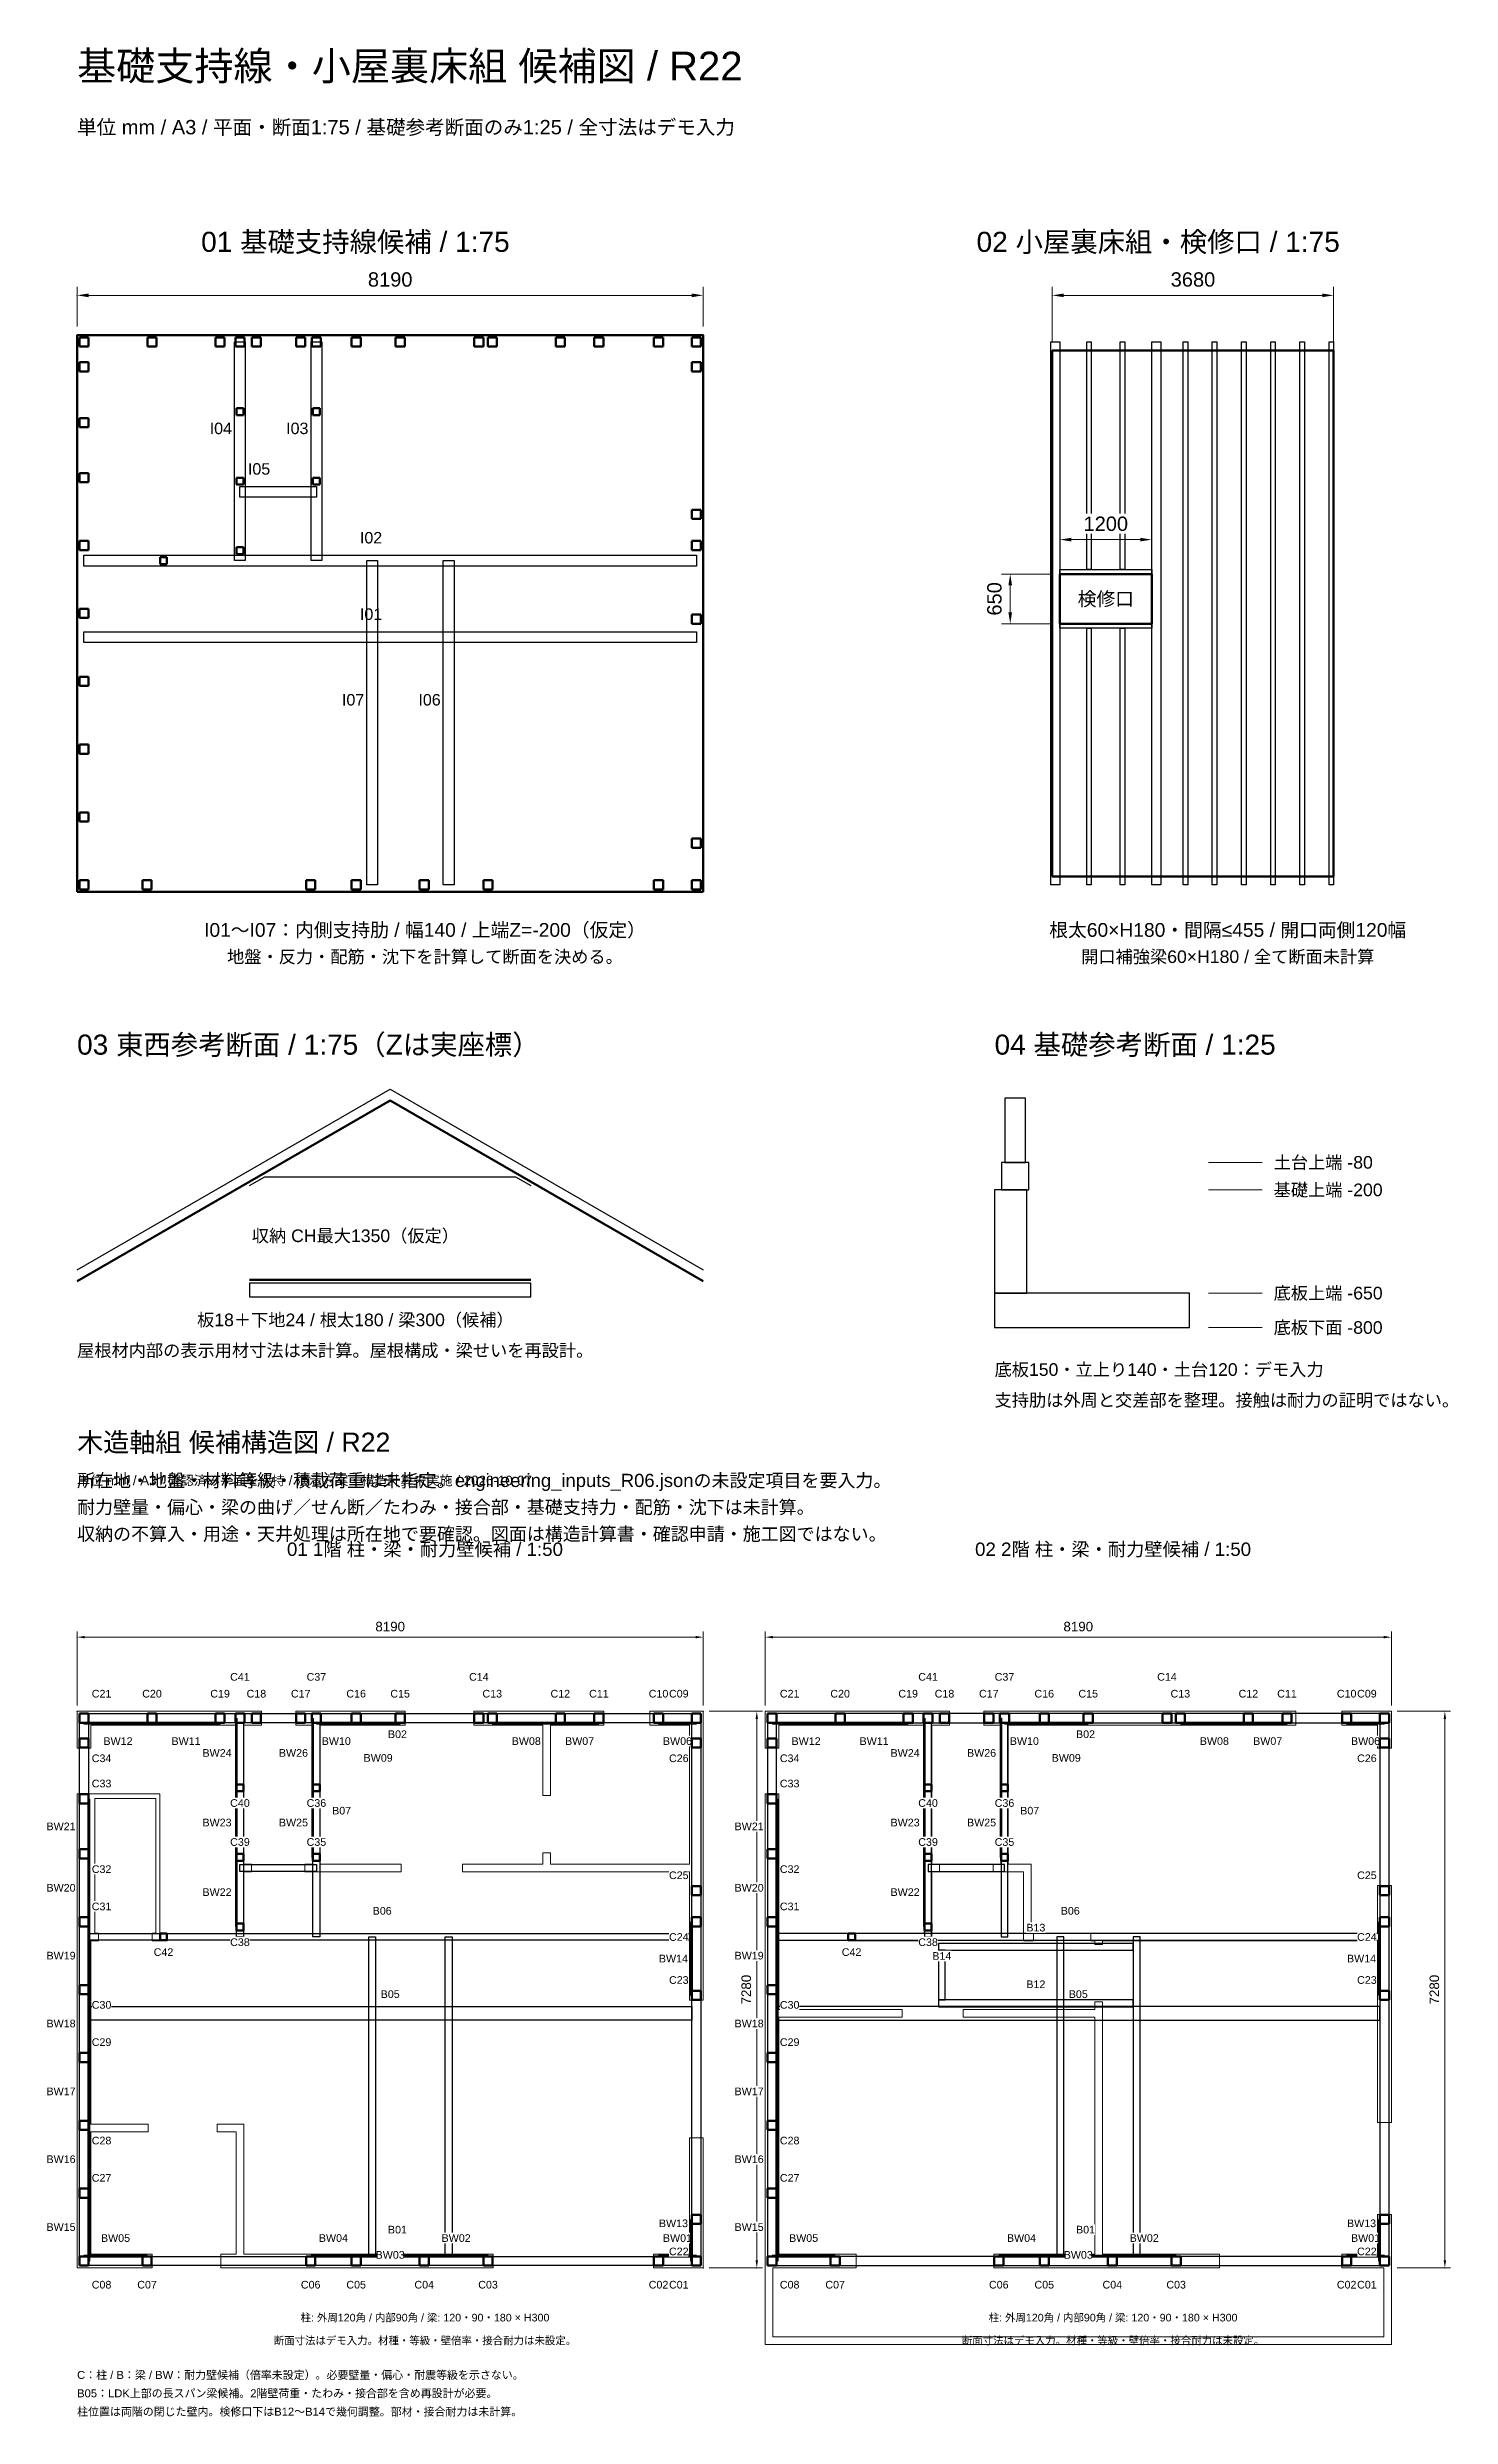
# Model space of a CAD drawing. Header units: millimetres. Extents: x -389 to 17965, y -1945 to 29043.
import ezdxf
from ezdxf.enums import TextEntityAlignment as Align

# ---------------------------------------------------------------- set-up
doc = ezdxf.new("R2010")
doc.units = ezdxf.units.MM
for name, color, linetype, lineweight in [('D-BYP-FIXT', 7, 'Continuous', 13), ('D-STR-DIM', 7, 'Continuous', 13), ('D-STR-DOOR', 7, 'Continuous', 25), ('D-STR-TXT', 7, 'Continuous', 13), ('D-STR-WALL', 7, 'Continuous', 50)]:
    doc.layers.add(name, color=color, linetype=linetype, lineweight=lineweight)
doc.styles.add('HOUSE_UNICODE', font='Arial Unicode.ttf')
doc.styles.add('OpenSansCondensed-Light', font='OpenSansCondensed-Light.ttf')
doc.dimstyles.new('EZDXF', dxfattribs={"dimtxt": 0.25, "dimasz": 0.175, "dimexe": 0.375, "dimexo": 0.125, "dimgap": 0.1, "dimtad": 1, "dimlfac": 100, "dimzin": 12, "dimdsep": 46, "dimtxsty": 'OpenSansCondensed-Light', "dimblk": 'ARCHTICK', "dimcen": 2.5, "dimazin": 3, "dimtfac": 0.5, "dimtmove": 2, "dimatfit": 3})

msp = doc.modelspace()

# ---------------------------------------------------------------- texts
at = {"layer": 'D-STR-TXT', "style": 'HOUSE_UNICODE'}
for s, height, p in [('基礎支持線・小屋裏床組 候補図 / R22', 375, (0, 28800)), ('単位 mm / A3 / 平面・断面1:75 / 基礎参考断面のみ1:25 / 全寸法はデモ入力', 187.5, (0, 28000)), ('03 東西参考断面 / 1:75（Zは実座標）', 262.5, (0, 16000)), ('04 基礎参考断面 / 1:25', 262.5, (12000, 16000)), ('土台上端 -80', 165, (15650, 14460)), ('基礎上端 -200', 165, (15650, 14100)), ('底板上端 -650', 165, (15650, 12750)), ('底板下面 -800', 165, (15650, 12300)), ('屋根材内部の表示用材寸法は未計算。屋根構成・梁せいを再設計。', 165, (0, 12000)), ('底板150・立上り140・土台120：デモ入力', 165, (12000, 11750)), ('支持肋は外周と交差部を整理。接触は耐力の証明ではない。', 165, (12000, 11350)), ('木造軸組 候補構造図 / R22', 250, (0, 10800)), ('所在地・地盤・材料等級・積載荷重は未指定。engineering_inputs_R06.jsonの未設定項目を要入力。', 172.5, (0, 10300)), ('単位 mm / A3 / 確認済み平面を保持 / 演示方案・構造計算未実施 / 2026-10-07', 125, (0, 10300)), ('耐力壁量・偏心・梁の曲げ／せん断／たわみ・接合部・基礎支持力・配筋・沈下は未計算。', 172.5, (0, 9950)), ('収納の不算入・用途・天井処理は所在地で要確認。図面は構造計算書・確認申請・施工図ではない。', 172.5, (0, 9600)), ('C：柱 / B：梁 / BW：耐力壁候補（倍率未設定）。必要壁量・偏心・耐震等級を示さない。', 105, (0, -1400)), ('柱位置は両階の閉じた壁内。検修口下はB12〜B14で幾何調整。部材・接合耐力は未計算。', 105, (0, -1880)), ('B05：LDK上部の長スパン梁候補。2階壁荷重・たわみ・接合部を含め再設計が必要。', 105, (0, -1640))]:
    msp.add_text(s, height=height, dxfattribs=at).set_placement(p, align=Align.MIDDLE_LEFT)
for s, height, p in [('01 基礎支持線候補 / 1:75', 262.5, (3640, 26500)), ('02 小屋裏床組・検修口 / 1:75', 262.5, (14140, 26500)), ('I04', 150, (1880, 24060)), ('I03', 150, (2880, 24060)), ('I05', 150, (2380, 23530)), ('I02', 150, (3845, 22630)), ('I01', 150, (3845, 21630)), ('検修口', 180, (13455, 21830)), ('I07', 150, (3610, 20510)), ('I06', 150, (4610, 20510)), ('I01～I07：内側支持肋 / 幅140 / 上端Z=-200（仮定）', 180, (4550, 17500)), ('根太60×H180・間隔≤455 / 開口両側120幅', 180, (15050, 17500)), ('地盤・反力・配筋・沈下を計算して断面を決める。', 165, (4550, 17150)), ('開口補強梁60×H180 / 全て断面未計算', 165, (15050, 17150)), ('収納 CH最大1350（仮定）', 165, (3640, 13500)), ('板18＋下地24 / 根太180 / 梁300（候補）', 165, (3640, 12400)), ('01 1階 柱・梁・耐力壁候補 / 1:50', 175, (4550, 9400)), ('02 2階 柱・梁・耐力壁候補 / 1:50', 175, (13550, 9400)), ('柱: 外周120角 / 内部90角 / 梁: 120・90・180 × H300', 100, (4550, -650)), ('柱: 外周120角 / 内部90角 / 梁: 120・90・180 × H300', 100, (13550, -650)), ('断面寸法はデモ入力。材種・等級・壁倍率・接合耐力は未設定。', 100, (4550, -950)), ('断面寸法はデモ入力。材種・等級・壁倍率・接合耐力は未設定。', 100, (13550, -950))]:
    msp.add_text(s, height=height, dxfattribs=at).set_placement(p, align=Align.MIDDLE_CENTER)
at = {"layer": 'D-STR-TXT', "char_height": 100, "attachment_point": 5, "style": 'HOUSE_UNICODE', "bg_fill": 3, "box_fill_scale": 1.2, "bg_fill_color": 0}
for s, insert, width in [('C21', (320, 7510), 213.447), ('C20', (980, 7510), 213.447), ('C19', (1870, 7510), 213.447), ('C18', (2345, 7510), 213.447), ('C17', (2925, 7510), 213.447), ('C16', (3650, 7510), 213.447), ('C15', (4225, 7510), 213.447), ('C13', (5430, 7510), 213.447), ('C12', (6320, 7510), 213.447), ('C11', (6825, 7510), 213.447), ('C09', (7870, 7510), 213.447), ('C21', (9320, 7510), 213.447), ('C20', (9980, 7510), 213.447), ('C19', (10870, 7510), 213.447), ('C18', (11345, 7510), 213.447), ('C17', (11925, 7510), 213.447), ('C16', (12650, 7510), 213.447), ('C15', (13225, 7510), 213.447), ('C13', (14430, 7510), 213.447), ('C12', (15320, 7510), 213.447), ('C11', (15825, 7510), 213.447), ('C09', (16870, 7510), 213.447), ('B06', (3990, 4670), 207.93)]:
    msp.add_mtext(s, dxfattribs=dict(at, insert=insert, width=width))

# ---------------------------------------------------------------- blocks, each defined once
blk = doc.blocks.new('_CLOSEDFILLED')
at = {"color": 0, "linetype": 'BYBLOCK'}
blk.add_solid([(-1, 0.16), (0, 0), (-1, -0.16)], dxfattribs=at)
blk = doc.blocks.new('*D1')
at = {"layer": 'D-STR-DIM', "color": 7, "lineweight": 13}
for p, q in [((0, 7355), (0, 8325)), ((100, 8250), (8090, 8250)), ((8190, 7355), (8190, 8325))]:
    blk.add_line(p, q, dxfattribs=at)
at = {"layer": 'D-STR-DIM'}
for p in [(0, 8250), (0, 7280), (8190, 7280)]:
    blk.add_point(p, dxfattribs=at)
at = {"layer": 'D-STR-DIM', "color": 7, "xscale": 100, "yscale": 100, "rotation": 180}
blk.add_blockref('_CLOSEDFILLED', (0, 8250), dxfattribs=at)
at = {"layer": 'D-STR-DIM', "color": 7, "xscale": 100, "yscale": 100}
blk.add_blockref('_CLOSEDFILLED', (8190, 8250), dxfattribs=at)
at = {"layer": 'D-STR-DIM', "color": 7, "insert": (4095, 8387.5), "char_height": 125, "attachment_point": 5, "style": 'HOUSE_UNICODE', "bg_fill": 3, "box_fill_scale": 1.2, "bg_fill_color": 0}
blk.add_mtext('8190', dxfattribs=at)
blk = doc.blocks.new('*D2')
at = {"layer": 'D-STR-DIM', "color": 7, "lineweight": 13}
for p, q in [((8265, 7280), (8965, 7280)), ((8890, 100), (8890, 7180)), ((8265, 0), (8965, 0))]:
    blk.add_line(p, q, dxfattribs=at)
at = {"layer": 'D-STR-DIM'}
for p in [(8190, 7280), (8190, 0), (8890, 0)]:
    blk.add_point(p, dxfattribs=at)
at = {"layer": 'D-STR-DIM', "color": 7, "xscale": 100, "yscale": 100}
for p, rotation in [((8890, 7280), 90), ((8890, 0), 270)]:
    blk.add_blockref('_CLOSEDFILLED', p, dxfattribs=dict(at, rotation=rotation))
at = {"layer": 'D-STR-DIM', "color": 7, "insert": (8752.5, 3640), "char_height": 125, "attachment_point": 5, "rotation": 90, "style": 'HOUSE_UNICODE', "bg_fill": 3, "box_fill_scale": 1.2, "bg_fill_color": 0}
blk.add_mtext('7280', dxfattribs=at)
blk = doc.blocks.new('*D3')
at = {"layer": 'D-STR-DIM', "color": 7, "lineweight": 13}
for p, q in [((9000, 7355), (9000, 8325)), ((9100, 8250), (17090, 8250)), ((17190, 7355), (17190, 8325))]:
    blk.add_line(p, q, dxfattribs=at)
at = {"layer": 'D-STR-DIM'}
for p in [(9000, 8250), (9000, 7280), (17190, 7280)]:
    blk.add_point(p, dxfattribs=at)
at = {"layer": 'D-STR-DIM', "color": 7, "xscale": 100, "yscale": 100, "rotation": 180}
blk.add_blockref('_CLOSEDFILLED', (9000, 8250), dxfattribs=at)
at = {"layer": 'D-STR-DIM', "color": 7, "xscale": 100, "yscale": 100}
blk.add_blockref('_CLOSEDFILLED', (17190, 8250), dxfattribs=at)
at = {"layer": 'D-STR-DIM', "color": 7, "insert": (13095, 8387.5), "char_height": 125, "attachment_point": 5, "style": 'HOUSE_UNICODE', "bg_fill": 3, "box_fill_scale": 1.2, "bg_fill_color": 0}
blk.add_mtext('8190', dxfattribs=at)
blk = doc.blocks.new('*D4')
at = {"layer": 'D-STR-DIM', "color": 7, "lineweight": 13}
for p, q in [((17265, 7280), (17965, 7280)), ((17890, 100), (17890, 7180)), ((17265, 0), (17965, 0))]:
    blk.add_line(p, q, dxfattribs=at)
at = {"layer": 'D-STR-DIM'}
for p in [(17190, 7280), (17190, 0), (17890, 0)]:
    blk.add_point(p, dxfattribs=at)
at = {"layer": 'D-STR-DIM', "color": 7, "xscale": 100, "yscale": 100}
for p, rotation in [((17890, 7280), 90), ((17890, 0), 270)]:
    blk.add_blockref('_CLOSEDFILLED', p, dxfattribs=dict(at, rotation=rotation))
at = {"layer": 'D-STR-DIM', "color": 7, "insert": (17752.5, 3640), "char_height": 125, "attachment_point": 5, "rotation": 90, "style": 'HOUSE_UNICODE', "bg_fill": 3, "box_fill_scale": 1.2, "bg_fill_color": 0}
blk.add_mtext('7280', dxfattribs=at)
blk = doc.blocks.new('*D5')
at = {"layer": 'D-STR-DIM', "color": 7, "lineweight": 13}
for p, q in [((0, 25392.5), (0, 25912.5)), ((150, 25800), (8040, 25800)), ((8190, 25392.5), (8190, 25912.5))]:
    blk.add_line(p, q, dxfattribs=at)
at = {"layer": 'D-STR-DIM'}
for p in [(0, 25800), (0, 25280), (8190, 25280)]:
    blk.add_point(p, dxfattribs=at)
at = {"layer": 'D-STR-DIM', "color": 7, "xscale": 150, "yscale": 150, "rotation": 180}
blk.add_blockref('_CLOSEDFILLED', (0, 25800), dxfattribs=at)
at = {"layer": 'D-STR-DIM', "color": 7, "xscale": 150, "yscale": 150}
blk.add_blockref('_CLOSEDFILLED', (8190, 25800), dxfattribs=at)
at = {"layer": 'D-STR-DIM', "color": 7, "insert": (4095, 26006.25), "char_height": 187.5, "attachment_point": 5, "style": 'HOUSE_UNICODE', "bg_fill": 3, "box_fill_scale": 1.2, "bg_fill_color": 0}
blk.add_mtext('8190', dxfattribs=at)
blk = doc.blocks.new('*D6')
at = {"layer": 'D-STR-DIM', "color": 7, "lineweight": 13}
for p, q in [((12855, 22267.5), (12855, 22717.5)), ((14055, 22267.5), (14055, 22717.5)), ((13005, 22605), (13905, 22605))]:
    blk.add_line(p, q, dxfattribs=at)
at = {"layer": 'D-STR-DIM'}
for p in [(12855, 22605), (12855, 22155), (14055, 22155)]:
    blk.add_point(p, dxfattribs=at)
at = {"layer": 'D-STR-DIM', "color": 7, "xscale": 150, "yscale": 150, "rotation": 180}
blk.add_blockref('_CLOSEDFILLED', (12855, 22605), dxfattribs=at)
at = {"layer": 'D-STR-DIM', "color": 7, "xscale": 150, "yscale": 150}
blk.add_blockref('_CLOSEDFILLED', (14055, 22605), dxfattribs=at)
at = {"layer": 'D-STR-DIM', "color": 7, "insert": (13455, 22811.25), "char_height": 187.5, "attachment_point": 5, "style": 'HOUSE_UNICODE', "bg_fill": 3, "box_fill_scale": 1.2, "bg_fill_color": 0}
blk.add_mtext('1200', dxfattribs=at)
blk = doc.blocks.new('*D7')
at = {"layer": 'D-STR-DIM', "color": 7, "lineweight": 13}
for p, q in [((12742.5, 22155), (12092.5, 22155)), ((12205, 21655), (12205, 22005)), ((12742.5, 21505), (12092.5, 21505))]:
    blk.add_line(p, q, dxfattribs=at)
at = {"layer": 'D-STR-DIM'}
for p in [(12855, 22155), (12855, 21505)]:
    blk.add_point(p, dxfattribs=at)
at = {"layer": 'D-STR-DIM', "color": 7, "xscale": 150, "yscale": 150}
for p, rotation in [((12205, 22155), 90), ((12205, 21505), 270)]:
    blk.add_blockref('_CLOSEDFILLED', p, dxfattribs=dict(at, rotation=rotation))
at = {"layer": 'D-STR-DIM', "color": 7, "insert": (11998.75, 21830), "char_height": 187.5, "attachment_point": 5, "rotation": 90, "style": 'HOUSE_UNICODE', "bg_fill": 3, "box_fill_scale": 1.2, "bg_fill_color": 0}
blk.add_mtext('650', dxfattribs=at)
at = {"layer": 'D-STR-DIM'}
blk.add_point((12205, 21505), dxfattribs=at)
blk = doc.blocks.new('*D8')
at = {"layer": 'D-STR-DIM', "color": 7, "lineweight": 13}
for p, q in [((12755, 25192.5), (12755, 25912.5)), ((12905, 25800), (16285, 25800)), ((16435, 25192.5), (16435, 25912.5))]:
    blk.add_line(p, q, dxfattribs=at)
at = {"layer": 'D-STR-DIM'}
for p in [(12755, 25800), (12755, 25080), (16435, 25080)]:
    blk.add_point(p, dxfattribs=at)
at = {"layer": 'D-STR-DIM', "color": 7, "xscale": 150, "yscale": 150, "rotation": 180}
blk.add_blockref('_CLOSEDFILLED', (12755, 25800), dxfattribs=at)
at = {"layer": 'D-STR-DIM', "color": 7, "xscale": 150, "yscale": 150}
blk.add_blockref('_CLOSEDFILLED', (16435, 25800), dxfattribs=at)
at = {"layer": 'D-STR-DIM', "color": 7, "insert": (14595, 26006.25), "char_height": 187.5, "attachment_point": 5, "style": 'HOUSE_UNICODE', "bg_fill": 3, "box_fill_scale": 1.2, "bg_fill_color": 0}
blk.add_mtext('3680', dxfattribs=at)

# ---------------------------------------------------------------- linework, layer by layer
at = {"layer": 'D-BYP-FIXT'}
for points in [[(0, 7280), (0, 6800), (180, 6800), (180, 7100), (2080, 7100), (2080, 4381), (2080, 4380), (2080, 4280), (2180, 4280), (2180, 5180), (2280, 5180), (2280, 5280), (2180, 5280), (2180, 7100), (2410, 7100), (2410, 7280)], [(2860, 7280), (2860, 7100), (3080, 7100), (3080, 5280), (2980, 5280), (2980, 5180), (3180, 5180), (4240, 5180), (4240, 5280), (3180, 5280), (3180, 7100), (4290, 7100), (4290, 7280)], [(8190, 7280), (7490, 7280), (7490, 7100), (8010, 7100), (8010, 5280), (6190, 5280), (6190, 5430), (6090, 5430), (6090, 5280), (5040, 5280), (5040, 5180), (8010, 5180), (8010, 3500), (8190, 3500)], [(5190, 7280), (5190, 7100), (6090, 7100), (6090, 6180), (6190, 6180), (6190, 7100), (6890, 7100), (6890, 7280)], [(11860, 7280), (11860, 7100), (12080, 7100), (12080, 5280), (11980, 5280), (11980, 5180), (12380, 5180), (12380, 4280), (12510, 4280), (12510, 4380), (12480, 4380), (12480, 5280), (12180, 5280), (12180, 7100), (15940, 7100), (15940, 7280)], [(17190, 7280), (16540, 7280), (16540, 7100), (17010, 7100), (17010, 6800), (17190, 6800)], [(0, 0), (980, 0), (980, 180), (180, 180), (180, 1780), (930, 1780), (930, 1880), (180, 1880), (180, 4280), (280, 4280), (280, 4380), (230, 4380), (230, 6140), (1030, 6140), (1030, 4380), (980, 4380), (980, 4280), (1180, 4280), (1180, 4380), (1080, 4380), (1080, 6200), (181, 6200), (180, 6200), (0, 6200)], [(17190, 5000), (17010, 5000), (17010, 4380), (13260, 4380), (13260, 4280), (13310, 4280), (13310, 4230), (13410, 4230), (13410, 4280), (17010, 4280), (17010, 1900), (17190, 1900)], [(14940, 0), (14940, 180), (13410, 180), (13410, 3480), (13310, 3480), (13310, 3380), (11590, 3380), (11590, 3280), (13310, 3280), (13310, 180), (11990, 180), (11990, 0)], [(5440, 0), (5440, 180), (2180, 180), (2180, 1880), (1830, 1880), (1830, 1780), (2080, 1780), (2080, 180), (1880, 180), (1880, 0)], [(8190, 1700), (8010, 1700), (8010, 180), (7540, 180), (7540, 0), (8190, 0)]]:
    msp.add_lwpolyline(points, close=True, dxfattribs=at)
at = {"layer": 'D-STR-DIM'}
for p, q in [((14800, 14460), (15500, 14460)), ((14800, 14100), (15500, 14100)), ((14800, 12750), (15500, 12750)), ((14800, 12300), (15500, 12300))]:
    msp.add_line(p, q, dxfattribs=at)
at = {"layer": 'D-STR-DOOR'}
for p, q in [((0, 13054), (4095, 15418.2)), ((4095, 15418.2), (8190, 13054)), ((2255, 14155.9), (2456, 14272)), ((2456, 14272), (5734, 14272)), ((5734, 14272), (5935, 14155.9))]:
    msp.add_line(p, q, dxfattribs=at)
for points in [[(2200, 22330), (2060, 22330), (2060, 25190), (2200, 25190)], [(3200, 22330), (3060, 22330), (3060, 25190), (3200, 25190)], [(12855, 18090), (12735, 18090), (12735, 25190), (12855, 25190)], [(13265, 22215), (13205, 22215), (13205, 25190), (13265, 25190)], [(13705, 22215), (13645, 22215), (13645, 25190), (13705, 25190)], [(14175, 18090), (14055, 18090), (14055, 25190), (14175, 25190)], [(14526.7, 18090), (14466.7, 18090), (14466.7, 25190), (14526.7, 25190)], [(14908.3, 18090), (14848.3, 18090), (14848.3, 25190), (14908.3, 25190)], [(15290, 18090), (15230, 18090), (15230, 25190), (15290, 25190)], [(15671.7, 18090), (15611.7, 18090), (15611.7, 25190), (15671.7, 25190)], [(16053.3, 18090), (15993.3, 18090), (15993.3, 25190), (16053.3, 25190)], [(16435, 18090), (16375, 18090), (16375, 25190), (16435, 25190)], [(3130, 23160), (2130, 23160), (2130, 23300), (3130, 23300)], [(8100, 22260), (90, 22260), (90, 22400), (8100, 22400)], [(3930, 18090), (3790, 18090), (3790, 22330), (3930, 22330)], [(4930, 18090), (4790, 18090), (4790, 22330), (4930, 22330)], [(14055, 22155), (12855, 22155), (12855, 22215), (14055, 22215)], [(8100, 21260), (90, 21260), (90, 21400), (8100, 21400)], [(14055, 21445), (12855, 21445), (12855, 21505), (14055, 21505)], [(13265, 18090), (13205, 18090), (13205, 21445), (13265, 21445)], [(13705, 18090), (13645, 18090), (13645, 21445), (13705, 21445)], [(12135, 14460), (12405, 14460), (12405, 15300), (12135, 15300)], [(12090, 14100), (12450, 14100), (12450, 14460), (12090, 14460)], [(12000, 12750), (12420, 12750), (12420, 14100), (12000, 14100)], [(2255, 12700), (5935, 12700), (5935, 12880), (2255, 12880)], [(12000, 12300), (14550, 12300), (14550, 12750), (12000, 12750)], [(30, 7130), (30, 7250), (8160, 7250), (8160, 7130)], [(30, 150), (30, 7130), (150, 7130), (150, 150)], [(2085, 4330), (2085, 7130), (2175, 7130), (2175, 4330)], [(3085, 4330), (3085, 7130), (3175, 7130), (3175, 4330)], [(8040, 150), (8040, 7130), (8160, 7130), (8160, 150)], [(11175, 4330), (11175, 7130), (11085, 7130), (11085, 4330)], [(12175, 4330), (12175, 7130), (12085, 7130), (12085, 4330)], [(17160, 150), (17160, 7130), (17040, 7130), (17040, 150)], [(2130, 5185), (2130, 5275), (3130, 5275), (3130, 5185)], [(12130, 5185), (12130, 5275), (11130, 5275), (11130, 5185)], [(150, 4285), (150, 4375), (8040, 4375), (8040, 4285)], [(17040, 4285), (17040, 4375), (9150, 4375), (9150, 4285)], [(4815, 150), (4815, 4330), (4905, 4330), (4905, 150)], [(13815, 4155), (13815, 4245), (11265, 4245), (11265, 4155), (11355, 4155), (12555, 4155)], [(11265, 4155), (11265, 3505), (11355, 3505), (11355, 4155)], [(13905, 150), (13905, 4330), (13815, 4330), (13815, 150)], [(150, 3240), (150, 3420), (8040, 3420), (8040, 3240)], [(17040, 3240), (17040, 3420), (9150, 3420), (9150, 3240)], [(30, 30), (30, 150), (8160, 150), (8160, 30)]]:
    msp.add_lwpolyline(points, close=True, dxfattribs=at)
at = {"layer": 'D-STR-WALL'}
for p, q in [((0, 18000), (0, 25280)), ((0, 25280), (8190, 25280)), ((30, 25130), (30, 25250)), ((30, 25250), (150, 25250)), ((150, 25130), (30, 25130)), ((150, 25250), (150, 25130)), ((920, 25130), (920, 25250)), ((920, 25250), (1040, 25250)), ((1040, 25130), (920, 25130)), ((1040, 25250), (1040, 25130)), ((1810, 25130), (1810, 25250)), ((1810, 25250), (1930, 25250)), ((1930, 25130), (1810, 25130)), ((1930, 25250), (1930, 25130)), ((2070, 25130), (2070, 25250)), ((2070, 25250), (2190, 25250)), ((2190, 25130), (2070, 25130)), ((2190, 25250), (2190, 25130)), ((2285, 25130), (2285, 25250)), ((2285, 25250), (2405, 25250)), ((2405, 25130), (2285, 25130)), ((2405, 25250), (2405, 25130)), ((2865, 25130), (2865, 25250)), ((2865, 25250), (2985, 25250)), ((2985, 25130), (2865, 25130)), ((2985, 25250), (2985, 25130)), ((3070, 25130), (3070, 25250)), ((3070, 25250), (3190, 25250)), ((3190, 25130), (3070, 25130)), ((3190, 25250), (3190, 25130)), ((3590, 25130), (3590, 25250)), ((3590, 25250), (3710, 25250)), ((3710, 25130), (3590, 25130)), ((3710, 25250), (3710, 25130)), ((4165, 25130), (4165, 25250)), ((4165, 25250), (4285, 25250)), ((4285, 25130), (4165, 25130)), ((4285, 25250), (4285, 25130)), ((5195, 25130), (5195, 25250)), ((5195, 25250), (5315, 25250)), ((5315, 25130), (5195, 25130)), ((5315, 25250), (5315, 25130)), ((5370, 25130), (5370, 25250)), ((5370, 25250), (5490, 25250)), ((5490, 25130), (5370, 25130)), ((5490, 25250), (5490, 25130)), ((6260, 25130), (6260, 25250)), ((6260, 25250), (6380, 25250)), ((6380, 25130), (6260, 25130)), ((6380, 25250), (6380, 25130)), ((6765, 25130), (6765, 25250)), ((6765, 25250), (6885, 25250)), ((6885, 25130), (6765, 25130)), ((6885, 25250), (6885, 25130)), ((7545, 25130), (7545, 25250)), ((7545, 25250), (7665, 25250)), ((7665, 25130), (7545, 25130)), ((7665, 25250), (7665, 25130)), ((8040, 25130), (8040, 25250)), ((8040, 25250), (8160, 25250)), ((8160, 25130), (8040, 25130)), ((8160, 25250), (8160, 25130)), ((8190, 25280), (8190, 18000)), ((30, 24805), (30, 24925)), ((30, 24925), (150, 24925)), ((150, 24805), (30, 24805)), ((150, 24925), (150, 24805)), ((8040, 24805), (8040, 24925)), ((8040, 24925), (8160, 24925)), ((8160, 24805), (8040, 24805)), ((8160, 24925), (8160, 24805)), ((12755, 18200), (12755, 25080)), ((12755, 25080), (16435, 25080)), ((16435, 25080), (16435, 18200)), ((30, 24075), (30, 24195)), ((30, 24195), (150, 24195)), ((150, 24195), (150, 24075)), ((2085, 24235), (2085, 24325)), ((2085, 24325), (2175, 24325)), ((2175, 24235), (2085, 24235)), ((2175, 24325), (2175, 24235)), ((3085, 24235), (3085, 24325)), ((3085, 24325), (3175, 24325)), ((3175, 24235), (3085, 24235)), ((3175, 24325), (3175, 24235)), ((150, 24075), (30, 24075)), ((30, 23355), (30, 23475)), ((30, 23475), (150, 23475)), ((150, 23355), (30, 23355)), ((150, 23475), (150, 23355)), ((2085, 23325), (2085, 23415)), ((2085, 23415), (2175, 23415)), ((2175, 23325), (2085, 23325)), ((2175, 23415), (2175, 23325)), ((3085, 23325), (3085, 23415)), ((3085, 23415), (3175, 23415)), ((3175, 23325), (3085, 23325)), ((3175, 23415), (3175, 23325)), ((8040, 22875), (8040, 22995)), ((8040, 22995), (8160, 22995)), ((8160, 22995), (8160, 22875)), ((8160, 22875), (8040, 22875)), ((30, 22467.5), (30, 22587.5)), ((30, 22587.5), (150, 22587.5)), ((150, 22467.5), (30, 22467.5)), ((150, 22587.5), (150, 22467.5)), ((1085, 22285), (1085, 22375)), ((1085, 22375), (1175, 22375)), ((1175, 22375), (1175, 22285)), ((2085, 22415), (2085, 22505)), ((2085, 22505), (2175, 22505)), ((2175, 22415), (2085, 22415)), ((2175, 22505), (2175, 22415)), ((8040, 22467.5), (8040, 22587.5)), ((8040, 22587.5), (8160, 22587.5)), ((8160, 22467.5), (8040, 22467.5)), ((8160, 22587.5), (8160, 22467.5)), ((1175, 22285), (1085, 22285)), ((12855, 21505), (12855, 22155)), ((12855, 22155), (14055, 22155)), ((14055, 22155), (14055, 21505)), ((30, 21580), (30, 21700)), ((30, 21700), (150, 21700)), ((150, 21700), (150, 21580)), ((150, 21580), (30, 21580)), ((8040, 21505), (8040, 21625)), ((8040, 21625), (8160, 21625)), ((8160, 21505), (8040, 21505)), ((8160, 21625), (8160, 21505)), ((14055, 21505), (12855, 21505)), ((30, 20692.5), (30, 20812.5)), ((30, 20812.5), (150, 20812.5)), ((150, 20812.5), (150, 20692.5)), ((150, 20692.5), (30, 20692.5)), ((30, 19805), (30, 19925)), ((30, 19925), (150, 19925)), ((150, 19925), (150, 19805)), ((150, 19805), (30, 19805)), ((30, 18917.5), (30, 19037.5)), ((30, 19037.5), (150, 19037.5)), ((150, 18917.5), (30, 18917.5)), ((150, 19037.5), (150, 18917.5)), ((8040, 18575), (8040, 18695)), ((8040, 18695), (8160, 18695)), ((8160, 18695), (8160, 18575)), ((8160, 18575), (8040, 18575)), ((8190, 18000), (0, 18000)), ((30, 18030), (30, 18150)), ((30, 18150), (150, 18150)), ((150, 18030), (30, 18030)), ((150, 18150), (150, 18030)), ((855, 18030), (855, 18150)), ((855, 18150), (975, 18150)), ((975, 18030), (855, 18030)), ((975, 18150), (975, 18030)), ((2995, 18030), (2995, 18150)), ((2995, 18150), (3115, 18150)), ((3115, 18030), (2995, 18030)), ((3115, 18150), (3115, 18030)), ((3590, 18030), (3590, 18150)), ((3590, 18150), (3710, 18150)), ((3710, 18030), (3590, 18030)), ((3710, 18150), (3710, 18030)), ((4480, 18030), (4480, 18150)), ((4480, 18150), (4600, 18150)), ((4600, 18030), (4480, 18030)), ((4600, 18150), (4600, 18030)), ((5315, 18030), (5315, 18150)), ((5315, 18150), (5435, 18150)), ((5435, 18030), (5315, 18030)), ((5435, 18150), (5435, 18030)), ((7545, 18030), (7545, 18150)), ((7545, 18150), (7665, 18150)), ((7665, 18030), (7545, 18030)), ((7665, 18150), (7665, 18030)), ((8040, 18030), (8040, 18150)), ((8040, 18150), (8160, 18150)), ((8160, 18030), (8040, 18030)), ((8160, 18150), (8160, 18030)), ((16435, 18200), (12755, 18200)), ((0, 12904), (4095, 15268.2)), ((4095, 15268.2), (8190, 12904)), ((2255, 12922), (5935, 12922)), ((30, 7130), (30, 7250)), ((30, 7250), (150, 7250)), ((150, 7130), (30, 7130)), ((90, 7121), (90, 7130)), ((90, 7130), (980, 7130)), ((150, 7250), (150, 7130)), ((920, 7130), (920, 7250)), ((920, 7250), (1040, 7250)), ((1040, 7130), (920, 7130)), ((980, 7121), (980, 7130)), ((980, 7130), (1870, 7130)), ((980, 7130), (980, 7121)), ((1040, 7250), (1040, 7130)), ((1810, 7130), (1810, 7250)), ((1810, 7250), (1930, 7250)), ((1930, 7130), (1810, 7130)), ((1870, 7130), (1870, 7121)), ((1930, 7250), (1930, 7130)), ((2070, 7130), (2070, 7250)), ((2070, 7250), (2190, 7250)), ((2190, 7130), (2070, 7130)), ((2080, 6280), (2080, 7190)), ((2080, 7190), (2085, 7190)), ((2085, 7190), (2085, 6280)), ((2190, 7250), (2190, 7130)), ((2285, 7130), (2285, 7250)), ((2285, 7250), (2405, 7250)), ((2405, 7130), (2285, 7130)), ((2405, 7250), (2405, 7130)), ((2865, 7130), (2865, 7250)), ((2865, 7250), (2985, 7250)), ((2985, 7130), (2865, 7130)), ((2985, 7250), (2985, 7130)), ((3070, 7130), (3070, 7250)), ((3070, 7250), (3190, 7250)), ((3190, 7130), (3070, 7130)), ((3080, 7190), (3085, 7190)), ((3130, 7121), (3130, 7130)), ((3130, 7130), (3650, 7130)), ((3190, 7250), (3190, 7130)), ((3590, 7130), (3590, 7250)), ((3590, 7250), (3710, 7250)), ((3710, 7130), (3590, 7130)), ((3650, 7121), (3650, 7130)), ((3650, 7130), (3650, 7121)), ((3710, 7250), (3710, 7130)), ((4165, 7250), (4285, 7250)), ((5195, 7130), (5195, 7250)), ((5195, 7250), (5315, 7250)), ((5315, 7130), (5195, 7130)), ((5315, 7250), (5315, 7130)), ((5370, 7130), (5370, 7250)), ((5370, 7250), (5490, 7250)), ((5490, 7130), (5370, 7130)), ((5430, 7121), (5430, 7130)), ((5430, 7130), (6320, 7130)), ((5490, 7250), (5490, 7130)), ((6260, 7130), (6260, 7250)), ((6260, 7250), (6380, 7250)), ((6380, 7130), (6260, 7130)), ((6320, 7121), (6320, 7130)), ((6320, 7130), (6825, 7130)), ((6320, 7130), (6320, 7121)), ((6380, 7250), (6380, 7130)), ((6765, 7130), (6765, 7250)), ((6765, 7250), (6885, 7250)), ((6885, 7130), (6765, 7130)), ((6825, 7130), (6825, 7121)), ((6885, 7250), (6885, 7130)), ((7545, 7130), (7545, 7250)), ((7545, 7250), (7665, 7250)), ((7665, 7130), (7545, 7130)), ((7605, 7121), (7605, 7130)), ((7605, 7130), (8100, 7130)), ((7665, 7250), (7665, 7130)), ((8040, 7130), (8040, 7250)), ((8040, 7250), (8160, 7250)), ((8160, 7130), (8040, 7130)), ((8100, 7130), (8100, 7121)), ((8160, 7250), (8160, 7130)), ((9150, 7250), (9150, 7130)), ((9920, 7130), (9920, 7250)), ((9920, 7250), (10040, 7250)), ((10040, 7130), (9920, 7130)), ((9980, 7121), (9980, 7130)), ((9980, 7130), (10870, 7130)), ((9980, 7130), (9980, 7121)), ((10040, 7250), (10040, 7130)), ((10810, 7130), (10810, 7250)), ((10810, 7250), (10930, 7250)), ((10930, 7130), (10810, 7130)), ((10870, 7130), (10870, 7121)), ((10930, 7250), (10930, 7130)), ((11070, 7130), (11070, 7250)), ((11070, 7250), (11190, 7250)), ((11190, 7130), (11070, 7130)), ((11080, 6280), (11080, 7190)), ((11080, 7190), (11085, 7190)), ((11085, 7190), (11085, 6280)), ((11190, 7250), (11190, 7130)), ((11285, 7130), (11285, 7250)), ((11285, 7250), (11405, 7250)), ((11405, 7130), (11285, 7130)), ((11405, 7250), (11405, 7130)), ((11865, 7130), (11865, 7250)), ((11865, 7250), (11985, 7250)), ((11985, 7130), (11865, 7130)), ((11985, 7250), (11985, 7130)), ((12070, 7130), (12070, 7250)), ((12070, 7250), (12190, 7250)), ((12190, 7130), (12070, 7130)), ((12080, 7190), (12085, 7190)), ((12130, 7121), (12130, 7130)), ((12130, 7130), (12650, 7130)), ((12190, 7250), (12190, 7130)), ((12590, 7130), (12590, 7250)), ((12590, 7250), (12710, 7250)), ((12710, 7130), (12590, 7130)), ((12650, 7121), (12650, 7130)), ((12650, 7130), (12650, 7121)), ((12710, 7250), (12710, 7130)), ((13165, 7250), (13285, 7250)), ((14195, 7130), (14195, 7250)), ((14195, 7250), (14315, 7250)), ((14315, 7130), (14195, 7130)), ((14315, 7250), (14315, 7130)), ((14370, 7130), (14370, 7250)), ((14370, 7250), (14490, 7250)), ((14490, 7130), (14370, 7130)), ((14430, 7121), (14430, 7130)), ((14430, 7130), (15320, 7130)), ((14490, 7250), (14490, 7130)), ((15260, 7130), (15260, 7250)), ((15260, 7250), (15380, 7250)), ((15380, 7130), (15260, 7130)), ((15320, 7121), (15320, 7130)), ((15320, 7130), (15825, 7130)), ((15320, 7130), (15320, 7121)), ((15380, 7250), (15380, 7130)), ((15765, 7130), (15765, 7250)), ((15765, 7250), (15885, 7250)), ((15885, 7130), (15765, 7130)), ((15825, 7130), (15825, 7121)), ((15885, 7250), (15885, 7130)), ((16545, 7130), (16545, 7250)), ((16545, 7250), (16665, 7250)), ((16665, 7130), (16545, 7130)), ((16605, 7121), (16605, 7130)), ((16605, 7130), (17100, 7130)), ((16665, 7250), (16665, 7130)), ((17040, 7130), (17040, 7250)), ((17040, 7250), (17160, 7250)), ((17160, 7130), (17040, 7130)), ((17100, 7130), (17100, 7121)), ((17160, 7250), (17160, 7130)), ((30, 6805), (30, 6925)), ((30, 6925), (150, 6925)), ((980, 7121), (90, 7121)), ((150, 6925), (150, 6805)), ((1870, 7121), (980, 7121)), ((3650, 7121), (3130, 7121)), ((6320, 7121), (5430, 7121)), ((6825, 7121), (6320, 7121)), ((8100, 7121), (7605, 7121)), ((9150, 6925), (9150, 6805)), ((10870, 7121), (9980, 7121)), ((12650, 7121), (12130, 7121)), ((15320, 7121), (14430, 7121)), ((15825, 7121), (15320, 7121)), ((17100, 7121), (16605, 7121)), ((150, 6805), (30, 6805)), ((2080, 5370), (2080, 6280)), ((2080, 6280), (2085, 6280)), ((2085, 6280), (2080, 6280)), ((2085, 6235), (2085, 6325)), ((2085, 6325), (2175, 6325)), ((2085, 6280), (2085, 5370)), ((2175, 6235), (2085, 6235)), ((2175, 6325), (2175, 6235)), ((3080, 5370), (3080, 6280)), ((3080, 6280), (3085, 6280)), ((3085, 6280), (3080, 6280)), ((3085, 6235), (3085, 6325)), ((3085, 6325), (3175, 6325)), ((3085, 6280), (3085, 5370)), ((3175, 6235), (3085, 6235)), ((3175, 6325), (3175, 6235)), ((11080, 5370), (11080, 6280)), ((11080, 6280), (11085, 6280)), ((11085, 6280), (11080, 6280)), ((11085, 6235), (11085, 6325)), ((11085, 6325), (11175, 6325)), ((11085, 6280), (11085, 5370)), ((11175, 6235), (11085, 6235)), ((11175, 6325), (11175, 6235)), ((12080, 5370), (12080, 6280)), ((12080, 6280), (12085, 6280)), ((12085, 6280), (12080, 6280)), ((12085, 6235), (12085, 6325)), ((12085, 6325), (12175, 6325)), ((12085, 6280), (12085, 5370)), ((12175, 6235), (12085, 6235)), ((12175, 6325), (12175, 6235)), ((30, 6075), (30, 6195)), ((30, 6195), (150, 6195)), ((150, 6075), (30, 6075)), ((150, 6195), (150, 6075)), ((150, 5415), (150, 6135)), ((150, 6135), (159, 6135)), ((159, 6135), (159, 5415)), ((9150, 6195), (9150, 6075)), ((9150, 5415), (9150, 6135)), ((9150, 6135), (9159, 6135)), ((9159, 6135), (9159, 5415)), ((30, 5355), (30, 5475)), ((30, 5475), (150, 5475)), ((150, 5355), (30, 5355)), ((150, 5475), (150, 5355)), ((150, 4527.5), (150, 5415)), ((150, 5415), (159, 5415)), ((159, 5415), (150, 5415)), ((159, 5415), (159, 4527.5)), ((2080, 4460), (2080, 5370)), ((2080, 5370), (2085, 5370)), ((2085, 5370), (2080, 5370)), ((2085, 5325), (2085, 5415)), ((2085, 5415), (2175, 5415)), ((2085, 5370), (2085, 4460)), ((2175, 5325), (2085, 5325)), ((2175, 5415), (2175, 5325)), ((3085, 5370), (3080, 5370)), ((3085, 5325), (3085, 5415)), ((3085, 5415), (3175, 5415)), ((3175, 5325), (3085, 5325)), ((3175, 5415), (3175, 5325)), ((9150, 5475), (9150, 5355)), ((9150, 4527.5), (9150, 5415)), ((9150, 5415), (9159, 5415)), ((9159, 5415), (9150, 5415)), ((9159, 5415), (9159, 4527.5)), ((11080, 4460), (11080, 5370)), ((11080, 5370), (11085, 5370)), ((11085, 5370), (11080, 5370)), ((11085, 5325), (11085, 5415)), ((11085, 5415), (11175, 5415)), ((11085, 5370), (11085, 4460)), ((11175, 5325), (11085, 5325)), ((11175, 5415), (11175, 5325)), ((12085, 5370), (12080, 5370)), ((12085, 5325), (12085, 5415)), ((12085, 5415), (12175, 5415)), ((12175, 5325), (12085, 5325)), ((12175, 5415), (12175, 5325)), ((8040, 4875), (8040, 4995)), ((8040, 4995), (8160, 4995)), ((8160, 4995), (8160, 4875)), ((17040, 4875), (17040, 4995)), ((17040, 4995), (17160, 4995)), ((17160, 4995), (17160, 4875)), ((8160, 4875), (8040, 4875)), ((17160, 4875), (17040, 4875)), ((30, 4467.5), (30, 4587.5)), ((30, 4587.5), (150, 4587.5)), ((150, 4467.5), (30, 4467.5)), ((150, 4587.5), (150, 4467.5)), ((150, 3640), (150, 4527.5)), ((150, 4527.5), (159, 4527.5)), ((159, 4527.5), (150, 4527.5)), ((159, 4527.5), (159, 3640)), ((1085, 4285), (1085, 4375)), ((1085, 4375), (1175, 4375)), ((1175, 4375), (1175, 4285)), ((2085, 4460), (2080, 4460)), ((2085, 4415), (2085, 4505)), ((2085, 4505), (2175, 4505)), ((2175, 4415), (2085, 4415)), ((2175, 4505), (2175, 4415)), ((8031, 3565), (8031, 4527.5)), ((8031, 4527.5), (8040, 4527.5)), ((8040, 4467.5), (8040, 4587.5)), ((8040, 4587.5), (8160, 4587.5)), ((8040, 4527.5), (8040, 3565)), ((8160, 4467.5), (8040, 4467.5)), ((8160, 4587.5), (8160, 4467.5)), ((9150, 4587.5), (9150, 4467.5)), ((9150, 3640), (9150, 4527.5)), ((9150, 4527.5), (9159, 4527.5)), ((9159, 4527.5), (9150, 4527.5)), ((9159, 4527.5), (9159, 3640)), ((10085, 4285), (10085, 4375)), ((10085, 4375), (10175, 4375)), ((10175, 4375), (10175, 4285)), ((11085, 4460), (11080, 4460)), ((11085, 4415), (11085, 4505)), ((11085, 4505), (11175, 4505)), ((11175, 4415), (11085, 4415)), ((11175, 4505), (11175, 4415)), ((17031, 3565), (17031, 4527.5)), ((17031, 4527.5), (17040, 4527.5)), ((17040, 4467.5), (17040, 4587.5)), ((17040, 4587.5), (17160, 4587.5)), ((17040, 4527.5), (17040, 3565)), ((17160, 4467.5), (17040, 4467.5)), ((17160, 4587.5), (17160, 4467.5)), ((1175, 4285), (1085, 4285)), ((10175, 4285), (10085, 4285)), ((30, 3580), (30, 3700)), ((30, 3700), (150, 3700)), ((150, 3580), (30, 3580)), ((150, 3700), (150, 3580)), ((150, 2752.5), (150, 3640)), ((150, 3640), (159, 3640)), ((159, 3640), (150, 3640)), ((159, 3640), (159, 2752.5)), ((8040, 3565), (8031, 3565)), ((8040, 3505), (8040, 3625)), ((8040, 3625), (8160, 3625)), ((8160, 3505), (8040, 3505)), ((8160, 3625), (8160, 3505)), ((9150, 3700), (9150, 3580)), ((9150, 2752.5), (9150, 3640)), ((9150, 3640), (9159, 3640)), ((9159, 3640), (9150, 3640)), ((9159, 3640), (9159, 2752.5)), ((17040, 3565), (17031, 3565)), ((17040, 3505), (17040, 3625)), ((17040, 3625), (17160, 3625)), ((17160, 3505), (17040, 3505)), ((17160, 3625), (17160, 3505)), ((30, 2692.5), (30, 2812.5)), ((30, 2812.5), (150, 2812.5)), ((150, 2812.5), (150, 2692.5)), ((9150, 2812.5), (9150, 2692.5)), ((150, 2692.5), (30, 2692.5)), ((150, 1865), (150, 2752.5)), ((150, 2752.5), (159, 2752.5)), ((159, 2752.5), (150, 2752.5)), ((159, 2752.5), (159, 1865)), ((9150, 1865), (9150, 2752.5)), ((9150, 2752.5), (9159, 2752.5)), ((9159, 2752.5), (9150, 2752.5)), ((9159, 2752.5), (9159, 1865)), ((30, 1805), (30, 1925)), ((30, 1925), (150, 1925)), ((150, 1925), (150, 1805)), ((150, 977.5), (150, 1865)), ((150, 1865), (159, 1865)), ((159, 1865), (150, 1865)), ((159, 1865), (159, 977.5)), ((9150, 1925), (9150, 1805)), ((9150, 977.5), (9150, 1865)), ((9150, 1865), (9159, 1865)), ((9159, 1865), (9150, 1865)), ((9159, 1865), (9159, 977.5)), ((150, 1805), (30, 1805)), ((30, 917.5), (30, 1037.5)), ((30, 1037.5), (150, 1037.5)), ((150, 1037.5), (150, 917.5)), ((150, 90), (150, 977.5)), ((150, 977.5), (159, 977.5)), ((159, 977.5), (150, 977.5)), ((159, 977.5), (159, 90)), ((9150, 1037.5), (9150, 917.5)), ((9150, 90), (9150, 977.5)), ((9150, 977.5), (9159, 977.5)), ((9159, 977.5), (9150, 977.5)), ((9159, 977.5), (9159, 90)), ((150, 917.5), (30, 917.5)), ((8031, 635), (8040, 635)), ((17031, 635), (17040, 635)), ((30, 30), (30, 150)), ((30, 150), (150, 150)), ((150, 30), (30, 30)), ((90, 150), (90, 159)), ((90, 159), (915, 159)), ((915, 150), (90, 150)), ((150, 150), (150, 30)), ((159, 90), (150, 90)), ((855, 30), (855, 150)), ((855, 150), (975, 150)), ((975, 30), (855, 30)), ((915, 159), (915, 150)), ((975, 150), (975, 30)), ((2995, 30), (2995, 150)), ((2995, 150), (3115, 150)), ((3115, 30), (2995, 30)), ((3055, 150), (3055, 159)), ((3055, 159), (3650, 159)), ((3650, 150), (3055, 150)), ((3115, 150), (3115, 30)), ((3590, 30), (3590, 150)), ((3590, 150), (3710, 150)), ((3710, 30), (3590, 30)), ((3650, 150), (3650, 159)), ((3650, 159), (4540, 159)), ((3650, 159), (3650, 150)), ((4540, 150), (3650, 150)), ((3710, 150), (3710, 30)), ((4480, 30), (4480, 150)), ((4480, 150), (4600, 150)), ((4600, 30), (4480, 30)), ((4540, 150), (4540, 159)), ((4540, 159), (5375, 159)), ((4540, 159), (4540, 150)), ((5375, 150), (4540, 150)), ((4600, 150), (4600, 30)), ((5315, 30), (5315, 150)), ((5315, 150), (5435, 150)), ((5435, 30), (5315, 30)), ((5375, 159), (5375, 150)), ((5435, 150), (5435, 30)), ((7545, 30), (7545, 150)), ((7545, 150), (7665, 150)), ((7665, 30), (7545, 30)), ((7605, 150), (7605, 159)), ((7605, 159), (8100, 159)), ((8100, 150), (7605, 150)), ((7665, 150), (7665, 30)), ((8040, 90), (8031, 90)), ((8040, 30), (8040, 150)), ((8040, 150), (8160, 150)), ((8160, 30), (8040, 30)), ((8100, 159), (8100, 150)), ((8160, 150), (8160, 30)), ((9150, 150), (9150, 30)), ((9159, 90), (9150, 90)), ((9855, 30), (9855, 150)), ((9855, 150), (9975, 150)), ((9975, 30), (9855, 30)), ((9915, 159), (9915, 150)), ((9975, 150), (9975, 30)), ((11995, 30), (11995, 150)), ((11995, 150), (12115, 150)), ((12115, 30), (11995, 30)), ((12055, 150), (12055, 159)), ((12055, 159), (12650, 159)), ((12650, 150), (12055, 150)), ((12115, 150), (12115, 30)), ((12590, 30), (12590, 150)), ((12590, 150), (12710, 150)), ((12710, 30), (12590, 30)), ((12650, 150), (12650, 159)), ((12650, 159), (13540, 159)), ((12650, 159), (12650, 150)), ((13540, 150), (12650, 150)), ((12710, 150), (12710, 30)), ((13480, 30), (13480, 150)), ((13480, 150), (13600, 150)), ((13600, 30), (13480, 30)), ((13540, 150), (13540, 159)), ((13540, 159), (14375, 159)), ((13540, 159), (13540, 150)), ((14375, 150), (13540, 150)), ((13600, 150), (13600, 30)), ((14315, 30), (14315, 150)), ((14315, 150), (14435, 150)), ((14435, 30), (14315, 30)), ((14375, 159), (14375, 150)), ((14435, 150), (14435, 30)), ((16545, 30), (16545, 150)), ((16545, 150), (16665, 150)), ((16665, 30), (16545, 30)), ((16605, 150), (16605, 159)), ((16605, 159), (17100, 159)), ((17100, 150), (16605, 150)), ((16665, 150), (16665, 30)), ((17040, 90), (17031, 90)), ((17040, 30), (17040, 150)), ((17040, 150), (17160, 150)), ((17160, 30), (17040, 30)), ((17100, 159), (17100, 150)), ((17160, 150), (17160, 30))]:
    msp.add_line(p, q, dxfattribs=at)

msp.set_redraw_order([(e.dxf.handle, doc.entitydb.next_handle()) for e in msp.query("TEXT MTEXT ATTDEF DIMENSION ARC_DIMENSION")])  # texts and dimensions are drawn at this point

# ---------------------------------------------------------------- next in the draw order: texts
at = {"layer": 'D-STR-TXT', "char_height": 100, "attachment_point": 5, "style": 'HOUSE_UNICODE', "bg_fill": 3, "box_fill_scale": 1.2, "bg_fill_color": 0}
for s, insert, width in [('C41', (2130, 7730), 213.447), ('C37', (3130, 7730), 213.447), ('C14', (5255, 7730), 213.447), ('C41', (11130, 7730), 213.447), ('C37', (12130, 7730), 213.447), ('C14', (14255, 7730), 213.447), ('C10', (7605, 7510), 213.447), ('C10', (16605, 7510), 213.447), ('BW12', (535, 6890), 302.314), ('BW11', (1425, 6890), 302.314), ('BW10', (3390, 6890), 302.314), ('B02', (4190, 6980), 207.93), ('BW08', (5875, 6890), 302.314), ('BW07', (6572.5, 6890), 302.314), ('BW06', (7852.5, 6890), 302.314), ('BW10', (12390, 6890), 302.314), ('BW08', (14875, 6890), 302.314), ('BW07', (15572.5, 6890), 302.314), ('BW06', (16852.5, 6890), 302.314), ('BW09', (3937.5, 6670), 302.314), ('BW09', (12937.5, 6670), 302.314), ('C33', (320, 6335), 213.447), ('BW23', (1830, 5825), 302.314), ('BW25', (2830, 5825), 302.314), ('B07', (3460, 5980), 207.93), ('BW21', (-210, 5775), 302.314), ('C32', (320, 5215), 213.447), ('BW20', (-210, 4971.2), 302.314), ('BW22', (1830, 4915), 302.314), ('C25', (7870, 5135), 213.447), ('C31', (320, 4727.5), 213.447), ('BW19', (-210, 4083.8), 302.314), ('C42', (1130, 4130), 213.447), ('C38', (2130, 4260), 213.447), ('BW14', (7800, 4046.2), 302.314), ('C30', (320, 3440), 213.447), ('B05', (4095, 3580), 207.93), ('BW18', (-210, 3196.2), 302.314), ('C29', (320, 2952.5), 213.447), ('BW17', (-210, 2308.8), 302.314), ('C28', (320, 1665), 213.447), ('BW16', (-210, 1421.2), 302.314), ('C27', (320, 1177.5), 213.447), ('BW15', (-210, 533.8), 302.314), ('BW05', (502.5, 390), 302.314), ('BW04', (3352.5, 390), 302.314), ('B01', (4190, 500), 207.93), ('BW02', (4957.5, 390), 302.314), ('BW01', (7852.5, 390), 302.314), ('C08', (320, -220), 213.447), ('C07', (915, -220), 213.447), ('C06', (3055, -220), 213.447), ('C05', (3650, -220), 213.447), ('C04', (4540, -220), 213.447), ('C03', (5375, -220), 213.447), ('C01', (7870, -220), 213.447)]:
    msp.add_mtext(s, dxfattribs=dict(at, insert=insert, width=width))

# ---------------------------------------------------------------- next in the draw order: dimensions: what is measured, and where the dimension line sits
at = {"layer": 'D-STR-DIM'}
for base, p1, p2, picture, middle in [((0, 25800), (0, 25280), (8190, 25280), '*D5', (4095, 26006.2)), ((12755, 25800), (12755, 25080), (16435, 25080), '*D8', (14595, 26006.2)), ((12855, 22605), (12855, 22155), (14055, 22155), '*D6', (13455, 22811.2))]:
    dim = msp.add_linear_dim(base=base, p1=p1, p2=p2, dimstyle='EZDXF', override={"dimtxt": 187.5, "dimasz": 150, "dimexe": 112.5, "dimexo": 112.5, "dimgap": 112.5, "dimtad": 1, "dimdec": 0, "dimlfac": 1, "dimlunit": 2, "dimtxsty": 'HOUSE_UNICODE', "dimclrd": 7, "dimclre": 7, "dimclrt": 7, "dimlwd": 13, "dimlwe": 13}, dxfattribs=at)
    dim.commit()
    dim.dimension.update_dxf_attribs({"geometry": picture, "text_midpoint": middle})

# ---------------------------------------------------------------- next in the draw order: linework, layer by layer
at = {"layer": 'D-STR-DOOR'}
msp.add_lwpolyline([(3815, 150), (3815, 4330), (3905, 4330), (3905, 150)], close=True, dxfattribs=at)
at = {"layer": 'D-STR-WALL'}
for p, q in [((3080, 6280), (3080, 7190)), ((3085, 7190), (3085, 6280)), ((3650, 7130), (4225, 7130)), ((4165, 7130), (4165, 7250)), ((4285, 7130), (4165, 7130)), ((4225, 7130), (4225, 7121)), ((4285, 7250), (4285, 7130)), ((12080, 6280), (12080, 7190)), ((12085, 7190), (12085, 6280)), ((4225, 7121), (3650, 7121)), ((8040, 6805), (8040, 6925)), ((8040, 6925), (8160, 6925)), ((8160, 6925), (8160, 6805)), ((17040, 6805), (17040, 6925)), ((17040, 6925), (17160, 6925)), ((17160, 6925), (17160, 6805)), ((8160, 6805), (8040, 6805)), ((17160, 6805), (17040, 6805)), ((8031, 90), (8031, 635)), ((8040, 635), (8040, 90)), ((8160, 695), (8160, 575))]:
    msp.add_line(p, q, dxfattribs=at)

# ---------------------------------------------------------------- next in the draw order: texts
at = {"layer": 'D-STR-TXT', "char_height": 100, "attachment_point": 5, "style": 'HOUSE_UNICODE', "bg_fill": 3, "box_fill_scale": 1.2, "bg_fill_color": 0}
for s, insert, width in [('C34', (320, 6665), 213.447), ('BW24', (1830, 6735), 302.314), ('C40', (2130, 6080), 213.447), ('C39', (2130, 5570), 213.447), ('C35', (3130, 5570), 213.447), ('C24', (7870, 4327.5), 213.447), ('C23', (7870, 3765), 213.447), ('C02', (7605, -220), 213.447)]:
    msp.add_mtext(s, dxfattribs=dict(at, insert=insert, width=width))

# ---------------------------------------------------------------- next in the draw order: dimensions: what is measured, and where the dimension line sits
at = {"layer": 'D-STR-DIM'}
dim = msp.add_linear_dim(base=(12205, 21505), p1=(12855, 21505), p2=(12855, 22155), angle=90, dimstyle='EZDXF', override={"dimtxt": 187.5, "dimasz": 150, "dimexe": 112.5, "dimexo": 112.5, "dimgap": 112.5, "dimtad": 1, "dimdec": 0, "dimlfac": 1, "dimlunit": 2, "dimtxsty": 'HOUSE_UNICODE', "dimclrd": 7, "dimclre": 7, "dimclrt": 7, "dimlwd": 13, "dimlwe": 13}, dxfattribs=at)
dim.commit()
dim.dimension.update_dxf_attribs({"geometry": '*D7', "text_midpoint": (11998.8, 21830)})

# ---------------------------------------------------------------- next in the draw order: texts
at = {"layer": 'D-STR-TXT', "char_height": 100, "attachment_point": 5, "style": 'HOUSE_UNICODE', "bg_fill": 3, "box_fill_scale": 1.2, "bg_fill_color": 0}
for s, insert, width in [('BW26', (2830, 6735), 302.314), ('C26', (7870, 6665), 213.447), ('BW26', (11830, 6735), 302.314), ('C26', (16870, 6665), 213.447), ('C36', (3130, 6080), 213.447), ('BW13', (7800, 582.5), 302.314), ('BW03', (4095, 170), 302.314), ('C22', (7870, 215), 213.447)]:
    msp.add_mtext(s, dxfattribs=dict(at, insert=insert, width=width))

# ---------------------------------------------------------------- next in the draw order: dimensions: what is measured, and where the dimension line sits
at = {"layer": 'D-STR-DIM'}
dim = msp.add_linear_dim(base=(0, 8250), p1=(0, 7280), p2=(8190, 7280), dimstyle='EZDXF', override={"dimtxt": 125, "dimasz": 100, "dimexe": 75, "dimexo": 75, "dimgap": 75, "dimtad": 1, "dimdec": 0, "dimlfac": 1, "dimlunit": 2, "dimtxsty": 'HOUSE_UNICODE', "dimclrd": 7, "dimclre": 7, "dimclrt": 7, "dimlwd": 13, "dimlwe": 13}, dxfattribs=at)
dim.commit()
dim.dimension.update_dxf_attribs({"geometry": '*D1', "text_midpoint": (4095, 8387.5)})

# ---------------------------------------------------------------- next in the draw order: linework, layer by layer
at = {"layer": 'D-STR-WALL'}
for p, q in [((8040, 575), (8040, 695)), ((8040, 695), (8160, 695)), ((8160, 575), (8040, 575))]:
    msp.add_line(p, q, dxfattribs=at)

# ---------------------------------------------------------------- next in the draw order: dimensions: what is measured, and where the dimension line sits
at = {"layer": 'D-STR-DIM'}
dim = msp.add_linear_dim(base=(8890, 0), p1=(8190, 0), p2=(8190, 7280), angle=90, dimstyle='EZDXF', override={"dimtxt": 125, "dimasz": 100, "dimexe": 75, "dimexo": 75, "dimgap": 75, "dimtad": 1, "dimdec": 0, "dimlfac": 1, "dimlunit": 2, "dimtxsty": 'HOUSE_UNICODE', "dimclrd": 7, "dimclre": 7, "dimclrt": 7, "dimlwd": 13, "dimlwe": 13}, dxfattribs=at)
dim.commit()
dim.dimension.update_dxf_attribs({"geometry": '*D2', "text_midpoint": (8752.5, 3640)})

# ---------------------------------------------------------------- next in the draw order: linework, layer by layer
at = {"layer": 'D-BYP-FIXT'}
for points in [[(9000, 7280), (9000, 6800), (9180, 6800), (9180, 7100), (11080, 7100), (11080, 4380), (10080, 4380), (10080, 4280), (11180, 4280), (11180, 5180), (11280, 5180), (11280, 5280), (11180, 5280), (11180, 7100), (11410, 7100), (11410, 7280)], [(17090, -1000), (17190, -1000), (17190, -900), (17190, 0), (17190, 700), (17010, 700), (17010, 180), (16540, 180), (16540, 0), (17090, 0), (17090, -900), (9100, -900), (9100, 0), (10190, 0), (10190, 180), (9180, 180), (9180, 3280), (10790, 3280), (10790, 3380), (9180, 3380), (9180, 4279), (9180, 4280), (9180, 4380), (9180, 4381), (9180, 6200), (9000, 6200), (9000, 0), (9000, -900), (9000, -1000), (9100, -1000)]]:
    msp.add_lwpolyline(points, close=True, dxfattribs=at)
at = {"layer": 'D-STR-DOOR'}
for points in [[(17160, 7130), (17160, 7250), (9030, 7250), (9030, 7130)], [(9150, 150), (9150, 7130), (9030, 7130), (9030, 150)], [(17160, 30), (17160, 150), (9030, 150), (9030, 30)]]:
    msp.add_lwpolyline(points, close=True, dxfattribs=at)
at = {"layer": 'D-STR-WALL'}
for p, q in [((9030, 7130), (9030, 7250)), ((9030, 7250), (9150, 7250)), ((9150, 7130), (9030, 7130)), ((9090, 7121), (9090, 7130)), ((9090, 7130), (9980, 7130)), ((9030, 6805), (9030, 6925)), ((9030, 6925), (9150, 6925)), ((9980, 7121), (9090, 7121)), ((9150, 6805), (9030, 6805)), ((9030, 6075), (9030, 6195)), ((9030, 6195), (9150, 6195)), ((9150, 6075), (9030, 6075)), ((9030, 5355), (9030, 5475)), ((9030, 5475), (9150, 5475)), ((9150, 5355), (9030, 5355)), ((9030, 4467.5), (9030, 4587.5)), ((9030, 4587.5), (9150, 4587.5)), ((9150, 4467.5), (9030, 4467.5)), ((9030, 3580), (9030, 3700)), ((9030, 3700), (9150, 3700)), ((9150, 3580), (9030, 3580)), ((9030, 2692.5), (9030, 2812.5)), ((9030, 2812.5), (9150, 2812.5)), ((9150, 2692.5), (9030, 2692.5)), ((9030, 1805), (9030, 1925)), ((9030, 1925), (9150, 1925)), ((9150, 1805), (9030, 1805)), ((9030, 917.5), (9030, 1037.5)), ((9030, 1037.5), (9150, 1037.5)), ((9150, 917.5), (9030, 917.5)), ((9030, 30), (9030, 150)), ((9030, 150), (9150, 150)), ((9150, 30), (9030, 30)), ((9090, 150), (9090, 159)), ((9090, 159), (9915, 159)), ((9915, 150), (9090, 150))]:
    msp.add_line(p, q, dxfattribs=at)

# ---------------------------------------------------------------- next in the draw order: texts
at = {"layer": 'D-STR-TXT', "char_height": 100, "attachment_point": 5, "style": 'HOUSE_UNICODE', "bg_fill": 3, "box_fill_scale": 1.2, "bg_fill_color": 0}
for s, insert, width in [('BW12', (9535, 6890), 302.314), ('BW11', (10425, 6890), 302.314), ('B02', (13190, 6980), 207.93), ('C33', (9320, 6335), 213.447), ('BW23', (10830, 5825), 302.314), ('BW25', (11830, 5825), 302.314), ('B07', (12460, 5980), 207.93), ('BW21', (8790, 5775), 302.314), ('C32', (9320, 5215), 213.447), ('BW20', (8790, 4971.2), 302.314), ('BW22', (10830, 4915), 302.314), ('C25', (16870, 5135), 213.447), ('C31', (9320, 4727.5), 213.447), ('B06', (12990, 4670), 207.93), ('BW19', (8790, 4083.8), 302.314), ('C42', (10130, 4130), 213.447), ('B14', (11310, 4080), 207.93), ('BW14', (16800, 4046.2), 302.314), ('C30', (9320, 3440), 213.447), ('B05', (13095, 3580), 207.93), ('BW18', (8790, 3196.2), 302.314), ('C29', (9320, 2952.5), 213.447), ('BW17', (8790, 2308.8), 302.314), ('C28', (9320, 1665), 213.447), ('BW16', (8790, 1421.2), 302.314), ('C27', (9320, 1177.5), 213.447), ('BW15', (8790, 533.8), 302.314), ('BW05', (9502.5, 390), 302.314), ('BW04', (12352.5, 390), 302.314), ('B01', (13190, 500), 207.93), ('BW02', (13957.5, 390), 302.314), ('BW01', (16852.5, 390), 302.314), ('C08', (9320, -220), 213.447), ('C07', (9915, -220), 213.447), ('C06', (12055, -220), 213.447), ('C05', (12650, -220), 213.447), ('C04', (13540, -220), 213.447), ('C03', (14375, -220), 213.447), ('C01', (16870, -220), 213.447)]:
    msp.add_mtext(s, dxfattribs=dict(at, insert=insert, width=width))

# ---------------------------------------------------------------- next in the draw order: linework, layer by layer
at = {"layer": 'D-STR-DOOR'}
for points in [[(12905, 150), (12905, 4330), (12815, 4330), (12815, 150)], [(11265, 3505), (11265, 3415), (13815, 3415), (13815, 3505), (12555, 3505), (11355, 3505)]]:
    msp.add_lwpolyline(points, close=True, dxfattribs=at)
at = {"layer": 'D-STR-WALL'}
for p, q in [((12650, 7130), (13225, 7130)), ((13165, 7130), (13165, 7250)), ((13285, 7130), (13165, 7130)), ((13225, 7130), (13225, 7121)), ((13285, 7250), (13285, 7130)), ((13225, 7121), (12650, 7121)), ((17031, 90), (17031, 635)), ((17040, 635), (17040, 90)), ((17160, 695), (17160, 575))]:
    msp.add_line(p, q, dxfattribs=at)

# ---------------------------------------------------------------- next in the draw order: texts
at = {"layer": 'D-STR-TXT', "char_height": 100, "attachment_point": 5, "style": 'HOUSE_UNICODE', "bg_fill": 3, "box_fill_scale": 1.2, "bg_fill_color": 0}
for s, insert, width in [('C34', (9320, 6665), 213.447), ('BW24', (10830, 6735), 302.314), ('C40', (11130, 6080), 213.447), ('C36', (12130, 6080), 213.447), ('C39', (11130, 5570), 213.447), ('C35', (12130, 5570), 213.447), ('C24', (16870, 4327.5), 213.447), ('C38', (11130, 4260), 213.447), ('C23', (16870, 3765), 213.447), ('C02', (16605, -220), 213.447)]:
    msp.add_mtext(s, dxfattribs=dict(at, insert=insert, width=width))

# ---------------------------------------------------------------- next in the draw order: texts
for s, insert, width in [('B13', (12540, 4450), 207.93), ('B12', (12540, 3710), 207.93), ('BW13', (16800, 582.5), 302.314), ('BW03', (13095, 170), 302.314), ('C22', (16870, 215), 213.447)]:
    msp.add_mtext(s, dxfattribs=dict(at, insert=insert, width=width))

# ---------------------------------------------------------------- next in the draw order: dimensions: what is measured, and where the dimension line sits
at = {"layer": 'D-STR-DIM'}
dim = msp.add_linear_dim(base=(9000, 8250), p1=(9000, 7280), p2=(17190, 7280), dimstyle='EZDXF', override={"dimtxt": 125, "dimasz": 100, "dimexe": 75, "dimexo": 75, "dimgap": 75, "dimtad": 1, "dimdec": 0, "dimlfac": 1, "dimlunit": 2, "dimtxsty": 'HOUSE_UNICODE', "dimclrd": 7, "dimclre": 7, "dimclrt": 7, "dimlwd": 13, "dimlwe": 13}, dxfattribs=at)
dim.commit()
dim.dimension.update_dxf_attribs({"geometry": '*D3', "text_midpoint": (13095, 8387.5)})

# ---------------------------------------------------------------- next in the draw order: linework, layer by layer
at = {"layer": 'D-STR-WALL'}
for p, q in [((17040, 575), (17040, 695)), ((17040, 695), (17160, 695)), ((17160, 575), (17040, 575))]:
    msp.add_line(p, q, dxfattribs=at)

# ---------------------------------------------------------------- next in the draw order: dimensions: what is measured, and where the dimension line sits
at = {"layer": 'D-STR-DIM'}
dim = msp.add_linear_dim(base=(17890, 0), p1=(17190, 0), p2=(17190, 7280), angle=90, dimstyle='EZDXF', override={"dimtxt": 125, "dimasz": 100, "dimexe": 75, "dimexo": 75, "dimgap": 75, "dimtad": 1, "dimdec": 0, "dimlfac": 1, "dimlunit": 2, "dimtxsty": 'HOUSE_UNICODE', "dimclrd": 7, "dimclre": 7, "dimclrt": 7, "dimlwd": 13, "dimlwe": 13}, dxfattribs=at)
dim.commit()
dim.dimension.update_dxf_attribs({"geometry": '*D4', "text_midpoint": (17752.5, 3640)})

doc.saveas('drawing.dxf')
